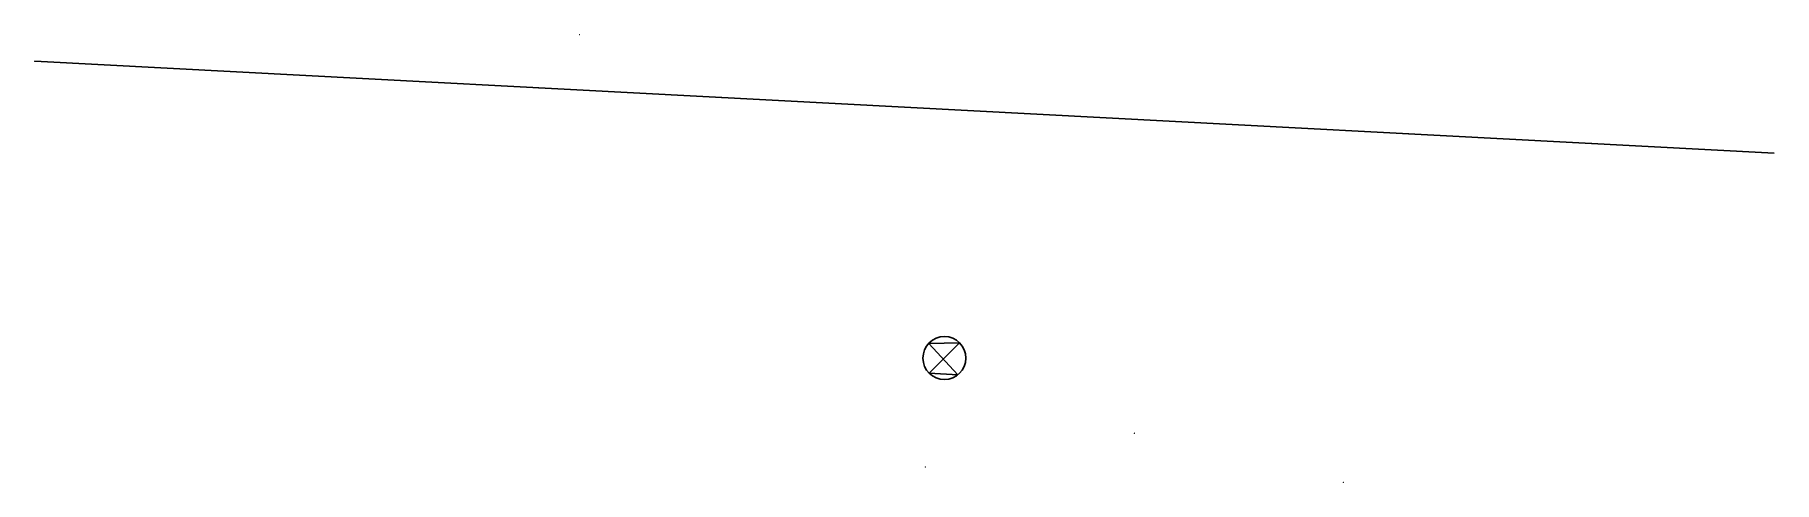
# Model space of a CAD drawing. Header units: feet. Extents: x -290 to 659, y -308 to 640.
# Drawn here: x -290 to 659, y 396 to 640 of the extents above; entities that cross this region are included whole.
import ezdxf

# ---------------------------------------------------------------- set-up
doc = ezdxf.new("R2010")
doc.units = ezdxf.units.FT
doc.header["$MEASUREMENT"] = 0
doc.layers.add('Product (Red Only)', color=1, linetype='Continuous')

# ---------------------------------------------------------------- blocks, each defined once
blk = doc.blocks.new('20 FOOT GEPS')
at = {"layer": 'Product (Red Only)'}
h = blk.add_hatch(color=3, dxfattribs=at)
h.dxf.hatch_style = 1
h.paths.add_polyline_path([(0.5061817854116271, 0.6453743410746298, 0.3453811732542098), (-0.5061817854116271, 0.6453743410746298), (0, 0.1391925556629996)])
h.paths.add_polyline_path([(0.6453743410746142, 0.5061817854116302), (0.1391925556629872, 0), (0.6453743410746142, -0.5061817854116302, 0.1678266223880874), (0.8201999999999998, 0, 0.1678266223880874)])
h.paths.add_polyline_path([(0, -0.1391925556630111), (-0.5061817854116271, -0.6453743410746298, 0.3453811732542098), (0.5061817854116271, -0.6453743410746298)])
h.paths.add_polyline_path([(-0.6453743410746142, 0.5061817854116302, 0.1678266223880874), (-0.8201999999999998, 0, 0.1678266223880874), (-0.6453743410746142, -0.5061817854116302), (-0.1391925556629872, 0)])
at = {"layer": 'Product (Red Only)', "true_color": 0x000000}
h = blk.add_hatch(color=18, dxfattribs=at)
h.dxf.hatch_style = 1
h.paths.add_polyline_path([(0.6453743410746142, 0.5061817854116302, 0.06021756933942458), (0.5061817854116271, 0.6453743410746298), (0, 0.1391925556629996), (-0.5061817854116271, 0.6453743410746298, 0.06021756933942456), (-0.6453743410746142, 0.5061817854116302), (-0.1391925556629872, 0), (-0.6453743410746142, -0.5061817854116302, 0.06021756933942456), (-0.5061817854116271, -0.6453743410746298), (0, -0.1391925556630111), (0.5061817854116271, -0.6453743410746298, 0.06021756933942458), (0.6453743410746142, -0.5061817854116302), (0.1391925556629872, 0)])
at = {"layer": 'Product (Red Only)', "color": 18, "true_color": 0x000000}
for p, q in [((-0.1391925556629872, 0), (-0.6495652597607204, 0.510372704097716)), ((0, 0.1391925556629996), (-0.5103727040976764, 0.6495652597607038)), ((0, 0.1391925556629996), (0.5103727040976764, 0.6495652597607038)), ((0.1391925556629872, 0), (0.6495652597607204, 0.510372704097716)), ((0.1391925556629872, 0), (0.6495652597607204, -0.510372704097716)), ((-0.1391925556629872, -1.154631945610163e-14), (-0.6495652597607204, -0.510372704097716)), ((0, -0.1391925556630111), (-0.5103727040976764, -0.6495652597607036)), ((0, -0.1391925556630111), (0.5103727040976764, -0.6495652597607036))]:
    blk.add_line(p, q, dxfattribs=at)
blk.add_circle((0, 0), 0.8202000000000004, dxfattribs=at)
blk = doc.blocks.new('NEP')
at = {"true_color": 0xffffff, "transparency": 33554687}
h = blk.add_hatch(color=7, dxfattribs=at)
h.dxf.hatch_style = 1
h.paths.add_polyline_path([(0.1063457865456473, 0.0350717214682142, 0.5773502691896263), (0.0835458950187497, 0.07456229199986009), (-0.0835458950187496, 0.07456229199986035, 0.5773502691896254), (-0.1063457865456468, 0.03507172146821479), (-0.02279989152689766, -0.1096340134680751, 0.5773502691896258), (0.02279989152689739, -0.1096340134680753)])
at = {"color": 1, "lineweight": 30}
for p, q in [((-0.0174246635507374, 0.01006013419155682), (-1.775900770510372e-17, -1.322979188962731e-16)), ((0.01742466355073752, 0.01006013419155655), (-1.584934342781954e-17, -1.311953737117213e-16)), ((-1.283713396598359e-17, -1.320024928044536e-16), (-2.727627456058197e-17, -0.02012026838311394))]:
    blk.add_line(p, q, dxfattribs=at)
for points in [[(-0.06836983722150296, 0.1129378143012333), (-0.1405402531113396, 0.1129378143012333, 0.5773502691896241), (-0.1680771427884271, 0.06524252229809918), (-0.1319919348435086, 0.002741108735812021)], [(0.1319919348435091, 0.002741108735811557), (0.1680771427884274, 0.06524252229809818, 0.5773502691896241), (0.1405402531113402, 0.1129378143012325), (0.06836983722150304, 0.1129378143012326)], [(-0.06362209762200623, -0.1156789230370452), (-0.02753688967708798, -0.1781803365993319, 0.5773502691896241), (0.02753688967708672, -0.1781803365993321), (0.0636220976220054, -0.1156789230370451)]]:
    blk.add_lwpolyline(points, format="xyb", dxfattribs=at)
blk.add_lwpolyline([(0.0835458950187497, 0.07456229199986009), (-0.0835458950187496, 0.07456229199986035, 0.5773502691896267), (-0.1063457865456468, 0.03507172146821479), (-0.02279989152689766, -0.1096340134680751, 0.577350269189625), (0.02279989152689739, -0.1096340134680753), (0.1063457865456473, 0.0350717214682142, 0.5773502691896257)], format="xyb", close=True, dxfattribs=at)

msp = doc.modelspace()

# ---------------------------------------------------------------- linework, layer by layer
at = {"color": 18, "linetype": 'Continuous', "lineweight": 25, "true_color": 0x000000}
for p, q in [((214.5536205075462, 472.385755478025), (197.7148078843357, 472.1051918689436)), ((197.7148078843357, 472.1051918689436), (213.555685269872, 454.9372696902215)), ((197.9860181030742, 455.8277492248678), (214.5536205075462, 472.385755478025)), ((213.555685269872, 454.9372696902215), (197.9860181030742, 455.8277492248678))]:
    msp.add_line(p, q, dxfattribs=at)
for points in [[(-289.6622516084399, 625.8186326356595), (658.6431586882318, 575.7771064033736)], [(309.7276952933541, 423.1703292424303), (309.8306815750273, 423.1486606350121)]]:
    msp.add_lwpolyline(points, dxfattribs=at)
msp.add_circle((206.2698193053102, 464.1067523514464), 11.71167174779353, dxfattribs=at)

# ---------------------------------------------------------------- block references
at = {"color": 18, "linetype": 'Continuous', "lineweight": 25, "true_color": 0x000000, "xscale": 0.003280839895013123, "yscale": 0.003280839895013123, "zscale": 0.003280839895013123}
for name, p in [('20 FOOT GEPS', (7.320318184431926, 640.2159131518397)), ('NEP', (-289.6622516084399, 625.8186326356595)), ('NEP', (-264.6969867281244, 624.5012300944112)), ('NEP', (-239.731721847809, 623.183827553163)), ('NEP', (-214.7664569674935, 621.8664250119148)), ('NEP', (-189.801192087178, 620.5490224706666)), ('NEP', (-164.8359272068626, 619.2316199294183)), ('NEP', (-139.8706623265471, 617.9142173881702)), ('NEP', (-114.9053974462316, 616.5968148469219)), ('NEP', (-89.94013256591614, 615.2794123056738)), ('NEP', (-64.97486768560069, 613.9620097644255)), ('NEP', (-40.0096028052852, 612.6446072231772)), ('NEP', (-15.04433792496968, 611.3272046819291)), ('NEP', (9.920926955345692, 610.0098021406808)), ('NEP', (34.88619183566118, 608.6923995994326)), ('NEP', (59.85145671597667, 607.3749970581844)), ('NEP', (84.8167215962921, 606.0575945169362)), ('NEP', (109.7819864766076, 604.7401919756879)), ('NEP', (134.7472513569231, 603.4227894344398)), ('NEP', (159.7125162372385, 602.1053868931915)), ('NEP', (184.677781117554, 600.7879843519434)), ('NEP', (209.6430459978695, 599.4705818106951)), ('NEP', (234.608310878185, 598.1531792694468)), ('NEP', (259.5735757585004, 596.8357767281987)), ('NEP', (284.5388406388158, 595.5183741869504)), ('NEP', (309.5041055191313, 594.2009716457022)), ('NEP', (334.4693703994468, 592.883569104454)), ('NEP', (359.4346352797622, 591.5661665632058)), ('NEP', (384.3999001600777, 590.2487640219575)), ('NEP', (409.3651650403931, 588.9313614807094)), ('NEP', (434.3304299207086, 587.6139589394611)), ('NEP', (459.2956948010241, 586.2965563982129)), ('NEP', (484.2609596813395, 584.9791538569647)), ('NEP', (509.2262245616549, 583.6617513157164)), ('NEP', (534.1914894419705, 582.3443487744682)), ('NEP', (559.1567543222859, 581.02694623322)), ('NEP', (584.1220192026013, 579.7095436919718)), ('NEP', (609.0872840829169, 578.3921411507235)), ('NEP', (634.0525489632324, 577.0747386094754)), ('NEP', (309.7276952933541, 423.1703292424303)), ('NEP', (309.8255527067596, 423.149739763525)), ('NEP', (195.8509804515725, 404.7677798711061)), ('NEP', (195.8509804515725, 404.7677798711061)), ('NEP', (423.6997765127027, 396.4656034399818))]:
    msp.add_blockref(name, p, dxfattribs=at)

doc.saveas('drawing.dxf')
